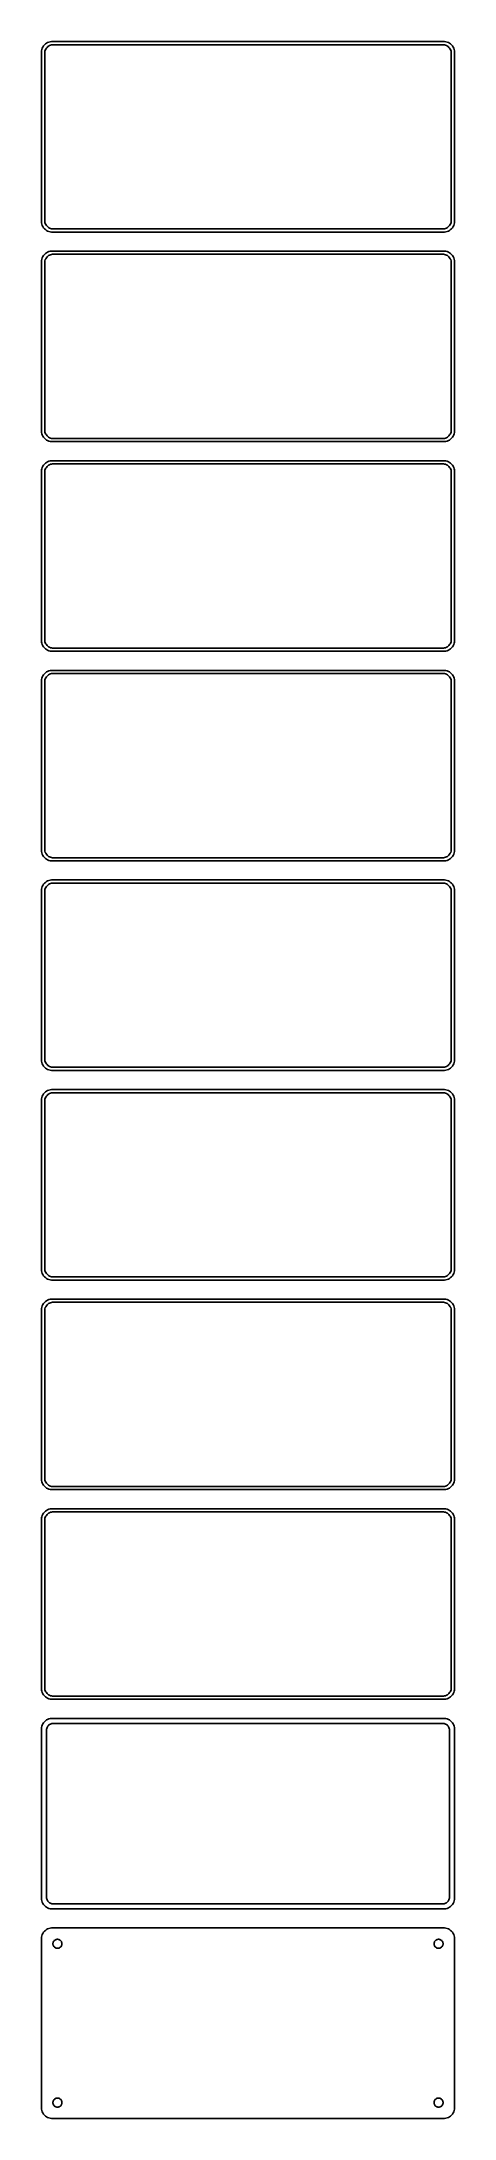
# Model space of a CAD drawing. Header units: metres. Extents: x -98 to 98, y 945 to 1926.
import ezdxf

# ---------------------------------------------------------------- set-up
doc = ezdxf.new("R2010")
doc.units = ezdxf.units.M

msp = doc.modelspace()

# ---------------------------------------------------------------- linework, layer by layer
for p, q in [((-97.1489, 1922.84), (-97.3429, 1922.24)), ((-96.8815, 1923.41), (-97.1489, 1922.84)), ((-96.5451, 1923.94), (-96.8815, 1923.41)), ((-96.1448, 1924.42), (-96.5451, 1923.94)), ((-95.6871, 1924.85), (-96.1448, 1924.42)), ((-95.1791, 1925.22), (-95.6871, 1924.85)), ((-95.5052, 1922.43), (-95.2361, 1922.85)), ((-95.2361, 1922.85), (-94.9159, 1923.24)), ((-94.6289, 1925.52), (-95.1791, 1925.22)), ((-94.9159, 1923.24), (-94.5497, 1923.58)), ((-94.0451, 1925.76), (-94.6289, 1925.52)), ((-94.5497, 1923.58), (-94.1433, 1923.88)), ((-94.1433, 1923.88), (-93.7031, 1924.12)), ((-93.4369, 1925.91), (-94.0451, 1925.76)), ((-93.7031, 1924.12), (-93.2361, 1924.3)), ((-92.8139, 1925.99), (-93.4369, 1925.91)), ((-93.2361, 1924.3), (-92.7495, 1924.43)), ((92.8139, 1925.99), (-92.8139, 1925.99)), ((-92.7495, 1924.43), (-92.2512, 1924.49)), ((-92.2512, 1924.49), (92.2512, 1924.49)), ((92.2512, 1924.49), (92.7495, 1924.43)), ((92.7495, 1924.43), (93.2361, 1924.3)), ((93.4369, 1925.91), (92.8139, 1925.99)), ((93.2361, 1924.3), (93.7031, 1924.12)), ((94.0451, 1925.76), (93.4369, 1925.91)), ((93.7031, 1924.12), (94.1433, 1923.88)), ((94.6289, 1925.52), (94.0451, 1925.76)), ((94.1433, 1923.88), (94.5497, 1923.58)), ((94.5497, 1923.58), (94.9159, 1923.24)), ((95.1791, 1925.22), (94.6289, 1925.52)), ((94.9159, 1923.24), (95.2361, 1922.85)), ((95.6871, 1924.85), (95.1791, 1925.22)), ((95.2361, 1922.85), (95.5052, 1922.43)), ((96.1448, 1924.42), (95.6871, 1924.85)), ((96.5451, 1923.94), (96.1448, 1924.42)), ((96.8815, 1923.41), (96.5451, 1923.94)), ((97.1489, 1922.84), (96.8815, 1923.41)), ((97.3429, 1922.24), (97.1489, 1922.84)), ((-97.4606, 1921.63), (-97.5, 1921)), ((-97.5, 1921), (-97.5, 1841)), ((-97.3429, 1922.24), (-97.4606, 1921.63)), ((-96, 1920.5), (-95.9685, 1921)), ((-96, 1841.5), (-96, 1920.5)), ((-95.9685, 1921), (-95.8743, 1921.49)), ((-95.8743, 1921.49), (-95.7191, 1921.97)), ((-95.7191, 1921.97), (-95.5052, 1922.43)), ((95.5052, 1922.43), (95.7191, 1921.97)), ((95.7191, 1921.97), (95.8743, 1921.49)), ((95.8743, 1921.49), (95.9685, 1921)), ((95.9685, 1921), (96, 1920.5)), ((96, 1920.5), (96, 1841.5)), ((97.4606, 1921.63), (97.3429, 1922.24)), ((97.5, 1921), (97.4606, 1921.63)), ((97.5, 1841), (97.5, 1921)), ((-97.5, 1841), (-97.4606, 1840.37)), ((-97.4606, 1840.37), (-97.3429, 1839.76)), ((-97.3429, 1839.76), (-97.1489, 1839.16)), ((-97.1489, 1839.16), (-96.8815, 1838.59)), ((-96.8815, 1838.59), (-96.5451, 1838.06)), ((-96.5451, 1838.06), (-96.1448, 1837.58)), ((-96.1448, 1837.58), (-95.6871, 1837.15)), ((-95.9685, 1841), (-96, 1841.5)), ((-95.8743, 1840.51), (-95.9685, 1841)), ((-95.7191, 1840.03), (-95.8743, 1840.51)), ((-95.5052, 1839.57), (-95.7191, 1840.03)), ((-95.6871, 1837.15), (-95.1791, 1836.78)), ((-95.2361, 1839.15), (-95.5052, 1839.57)), ((-94.9159, 1838.76), (-95.2361, 1839.15)), ((-95.1791, 1836.78), (-94.6289, 1836.48)), ((-94.5497, 1838.42), (-94.9159, 1838.76)), ((-94.6289, 1836.48), (-94.0451, 1836.24)), ((-94.1433, 1838.12), (-94.5497, 1838.42)), ((-93.7031, 1837.88), (-94.1433, 1838.12)), ((-94.0451, 1836.24), (-93.4369, 1836.09)), ((-93.2361, 1837.7), (-93.7031, 1837.88)), ((-93.4369, 1836.09), (-92.8139, 1836.01)), ((-92.7495, 1837.57), (-93.2361, 1837.7)), ((-92.8139, 1836.01), (92.8139, 1836.01)), ((-92.2512, 1837.51), (-92.7495, 1837.57)), ((92.2512, 1837.51), (-92.2512, 1837.51)), ((92.7495, 1837.57), (92.2512, 1837.51)), ((93.2361, 1837.7), (92.7495, 1837.57)), ((92.8139, 1836.01), (93.4369, 1836.09)), ((93.7031, 1837.88), (93.2361, 1837.7)), ((93.4369, 1836.09), (94.0451, 1836.24)), ((94.1433, 1838.12), (93.7031, 1837.88)), ((94.0451, 1836.24), (94.6289, 1836.48)), ((94.5497, 1838.42), (94.1433, 1838.12)), ((94.9159, 1838.76), (94.5497, 1838.42)), ((94.6289, 1836.48), (95.1791, 1836.78)), ((95.2361, 1839.15), (94.9159, 1838.76)), ((95.1791, 1836.78), (95.6871, 1837.15)), ((95.5052, 1839.57), (95.2361, 1839.15)), ((95.7191, 1840.03), (95.5052, 1839.57)), ((95.6871, 1837.15), (96.1448, 1837.58)), ((95.8743, 1840.51), (95.7191, 1840.03)), ((95.9685, 1841), (95.8743, 1840.51)), ((96, 1841.5), (95.9685, 1841)), ((96.1448, 1837.58), (96.5451, 1838.06)), ((96.5451, 1838.06), (96.8815, 1838.59)), ((96.8815, 1838.59), (97.1489, 1839.16)), ((97.1489, 1839.16), (97.3429, 1839.76)), ((97.3429, 1839.76), (97.4606, 1840.37)), ((97.4606, 1840.37), (97.5, 1841)), ((-96.5451, 1824.94), (-96.8815, 1824.41)), ((-96.1448, 1825.42), (-96.5451, 1824.94)), ((-95.6871, 1825.85), (-96.1448, 1825.42)), ((-95.1791, 1826.22), (-95.6871, 1825.85)), ((-94.6289, 1826.52), (-95.1791, 1826.22)), ((-94.0451, 1826.76), (-94.6289, 1826.52)), ((-94.5497, 1824.58), (-94.1433, 1824.88)), ((-94.1433, 1824.88), (-93.7031, 1825.12)), ((-93.4369, 1826.91), (-94.0451, 1826.76)), ((-93.7031, 1825.12), (-93.2361, 1825.3)), ((-92.8139, 1826.99), (-93.4369, 1826.91)), ((-93.2361, 1825.3), (-92.7495, 1825.43)), ((92.8139, 1826.99), (-92.8139, 1826.99)), ((-92.7495, 1825.43), (-92.2512, 1825.49)), ((-92.2512, 1825.49), (92.2512, 1825.49)), ((92.2512, 1825.49), (92.7495, 1825.43)), ((92.7495, 1825.43), (93.2361, 1825.3)), ((93.4369, 1826.91), (92.8139, 1826.99)), ((93.2361, 1825.3), (93.7031, 1825.12)), ((94.0451, 1826.76), (93.4369, 1826.91)), ((93.7031, 1825.12), (94.1433, 1824.88)), ((94.6289, 1826.52), (94.0451, 1826.76)), ((94.1433, 1824.88), (94.5497, 1824.58)), ((95.1791, 1826.22), (94.6289, 1826.52)), ((95.6871, 1825.85), (95.1791, 1826.22)), ((96.1448, 1825.42), (95.6871, 1825.85)), ((96.5451, 1824.94), (96.1448, 1825.42)), ((96.8815, 1824.41), (96.5451, 1824.94)), ((-97.4606, 1822.63), (-97.5, 1822)), ((-97.5, 1822), (-97.5, 1742)), ((-97.3429, 1823.24), (-97.4606, 1822.63)), ((-97.1489, 1823.84), (-97.3429, 1823.24)), ((-96.8815, 1824.41), (-97.1489, 1823.84)), ((-96, 1821.5), (-95.9685, 1822)), ((-96, 1742.5), (-96, 1821.5)), ((-95.9685, 1822), (-95.8743, 1822.49)), ((-95.8743, 1822.49), (-95.7191, 1822.97)), ((-95.7191, 1822.97), (-95.5052, 1823.43)), ((-95.5052, 1823.43), (-95.2361, 1823.85)), ((-95.2361, 1823.85), (-94.9159, 1824.24)), ((-94.9159, 1824.24), (-94.5497, 1824.58)), ((94.5497, 1824.58), (94.9159, 1824.24)), ((94.9159, 1824.24), (95.2361, 1823.85)), ((95.2361, 1823.85), (95.5052, 1823.43)), ((95.5052, 1823.43), (95.7191, 1822.97)), ((95.7191, 1822.97), (95.8743, 1822.49)), ((95.8743, 1822.49), (95.9685, 1822)), ((95.9685, 1822), (96, 1821.5)), ((96, 1821.5), (96, 1742.5)), ((97.1489, 1823.84), (96.8815, 1824.41)), ((97.3429, 1823.24), (97.1489, 1823.84)), ((97.4606, 1822.63), (97.3429, 1823.24)), ((97.5, 1822), (97.4606, 1822.63)), ((97.5, 1742), (97.5, 1822)), ((-97.5, 1742), (-97.4606, 1741.37)), ((-97.4606, 1741.37), (-97.3429, 1740.76)), ((-97.3429, 1740.76), (-97.1489, 1740.16)), ((-97.1489, 1740.16), (-96.8815, 1739.59)), ((-96.8815, 1739.59), (-96.5451, 1739.06)), ((-96.5451, 1739.06), (-96.1448, 1738.58)), ((-96.1448, 1738.58), (-95.6871, 1738.15)), ((-95.9685, 1742), (-96, 1742.5)), ((-95.8743, 1741.51), (-95.9685, 1742)), ((-95.7191, 1741.03), (-95.8743, 1741.51)), ((-95.5052, 1740.57), (-95.7191, 1741.03)), ((-95.6871, 1738.15), (-95.1791, 1737.78)), ((-95.2361, 1740.15), (-95.5052, 1740.57)), ((-94.9159, 1739.76), (-95.2361, 1740.15)), ((-95.1791, 1737.78), (-94.6289, 1737.48)), ((-94.5497, 1739.42), (-94.9159, 1739.76)), ((-94.6289, 1737.48), (-94.0451, 1737.24)), ((-94.1433, 1739.12), (-94.5497, 1739.42)), ((-93.7031, 1738.88), (-94.1433, 1739.12)), ((-94.0451, 1737.24), (-93.4369, 1737.09)), ((-93.2361, 1738.7), (-93.7031, 1738.88)), ((-93.4369, 1737.09), (-92.8139, 1737.01)), ((-92.7495, 1738.57), (-93.2361, 1738.7)), ((-92.8139, 1737.01), (92.8139, 1737.01)), ((-92.2512, 1738.51), (-92.7495, 1738.57)), ((92.2512, 1738.51), (-92.2512, 1738.51)), ((92.7495, 1738.57), (92.2512, 1738.51)), ((93.2361, 1738.7), (92.7495, 1738.57)), ((92.8139, 1737.01), (93.4369, 1737.09)), ((93.7031, 1738.88), (93.2361, 1738.7)), ((93.4369, 1737.09), (94.0451, 1737.24)), ((94.1433, 1739.12), (93.7031, 1738.88)), ((94.0451, 1737.24), (94.6289, 1737.48)), ((94.5497, 1739.42), (94.1433, 1739.12)), ((94.9159, 1739.76), (94.5497, 1739.42)), ((94.6289, 1737.48), (95.1791, 1737.78)), ((95.2361, 1740.15), (94.9159, 1739.76)), ((95.1791, 1737.78), (95.6871, 1738.15)), ((95.5052, 1740.57), (95.2361, 1740.15)), ((95.7191, 1741.03), (95.5052, 1740.57)), ((95.6871, 1738.15), (96.1448, 1738.58)), ((95.8743, 1741.51), (95.7191, 1741.03)), ((95.9685, 1742), (95.8743, 1741.51)), ((96, 1742.5), (95.9685, 1742)), ((96.1448, 1738.58), (96.5451, 1739.06)), ((96.5451, 1739.06), (96.8815, 1739.59)), ((96.8815, 1739.59), (97.1489, 1740.16)), ((97.1489, 1740.16), (97.3429, 1740.76)), ((97.3429, 1740.76), (97.4606, 1741.37)), ((97.4606, 1741.37), (97.5, 1742)), ((-95.6871, 1726.85), (-96.1448, 1726.42)), ((-95.1791, 1727.22), (-95.6871, 1726.85)), ((-94.6289, 1727.52), (-95.1791, 1727.22)), ((-94.0451, 1727.76), (-94.6289, 1727.52)), ((-93.4369, 1727.91), (-94.0451, 1727.76)), ((-92.8139, 1727.99), (-93.4369, 1727.91)), ((92.8139, 1727.99), (-92.8139, 1727.99)), ((93.4369, 1727.91), (92.8139, 1727.99)), ((94.0451, 1727.76), (93.4369, 1727.91)), ((94.6289, 1727.52), (94.0451, 1727.76)), ((95.1791, 1727.22), (94.6289, 1727.52)), ((95.6871, 1726.85), (95.1791, 1727.22)), ((96.1448, 1726.42), (95.6871, 1726.85)), ((-97.4606, 1723.63), (-97.5, 1723)), ((-97.5, 1723), (-97.5, 1643)), ((-97.3429, 1724.24), (-97.4606, 1723.63)), ((-97.1489, 1724.84), (-97.3429, 1724.24)), ((-96.8815, 1725.41), (-97.1489, 1724.84)), ((-96.5451, 1725.94), (-96.8815, 1725.41)), ((-96.1448, 1726.42), (-96.5451, 1725.94)), ((-96, 1722.5), (-95.9685, 1723)), ((-96, 1643.5), (-96, 1722.5)), ((-95.9685, 1723), (-95.8743, 1723.49)), ((-95.8743, 1723.49), (-95.7191, 1723.97)), ((-95.7191, 1723.97), (-95.5052, 1724.43)), ((-95.5052, 1724.43), (-95.2361, 1724.85)), ((-95.2361, 1724.85), (-94.9159, 1725.24)), ((-94.9159, 1725.24), (-94.5497, 1725.58)), ((-94.5497, 1725.58), (-94.1433, 1725.88)), ((-94.1433, 1725.88), (-93.7031, 1726.12)), ((-93.7031, 1726.12), (-93.2361, 1726.3)), ((-93.2361, 1726.3), (-92.7495, 1726.43)), ((-92.7495, 1726.43), (-92.2512, 1726.49)), ((-92.2512, 1726.49), (92.2512, 1726.49)), ((92.2512, 1726.49), (92.7495, 1726.43)), ((92.7495, 1726.43), (93.2361, 1726.3)), ((93.2361, 1726.3), (93.7031, 1726.12)), ((93.7031, 1726.12), (94.1433, 1725.88)), ((94.1433, 1725.88), (94.5497, 1725.58)), ((94.5497, 1725.58), (94.9159, 1725.24)), ((94.9159, 1725.24), (95.2361, 1724.85)), ((95.2361, 1724.85), (95.5052, 1724.43)), ((95.5052, 1724.43), (95.7191, 1723.97)), ((95.7191, 1723.97), (95.8743, 1723.49)), ((95.8743, 1723.49), (95.9685, 1723)), ((95.9685, 1723), (96, 1722.5)), ((96, 1722.5), (96, 1643.5)), ((96.5451, 1725.94), (96.1448, 1726.42)), ((96.8815, 1725.41), (96.5451, 1725.94)), ((97.1489, 1724.84), (96.8815, 1725.41)), ((97.3429, 1724.24), (97.1489, 1724.84)), ((97.4606, 1723.63), (97.3429, 1724.24)), ((97.5, 1723), (97.4606, 1723.63)), ((97.5, 1643), (97.5, 1723)), ((-97.5, 1643), (-97.4606, 1642.37)), ((-97.4606, 1642.37), (-97.3429, 1641.76)), ((-97.3429, 1641.76), (-97.1489, 1641.16)), ((-97.1489, 1641.16), (-96.8815, 1640.59)), ((-96.8815, 1640.59), (-96.5451, 1640.06)), ((-96.5451, 1640.06), (-96.1448, 1639.58)), ((-96.1448, 1639.58), (-95.6871, 1639.15)), ((-95.9685, 1643), (-96, 1643.5)), ((-95.8743, 1642.51), (-95.9685, 1643)), ((-95.7191, 1642.03), (-95.8743, 1642.51)), ((-95.5052, 1641.57), (-95.7191, 1642.03)), ((-95.6871, 1639.15), (-95.1791, 1638.78)), ((-95.2361, 1641.15), (-95.5052, 1641.57)), ((-94.9159, 1640.76), (-95.2361, 1641.15)), ((-95.1791, 1638.78), (-94.6289, 1638.48)), ((-94.5497, 1640.42), (-94.9159, 1640.76)), ((-94.6289, 1638.48), (-94.0451, 1638.24)), ((-94.1433, 1640.12), (-94.5497, 1640.42)), ((-93.7031, 1639.88), (-94.1433, 1640.12)), ((-94.0451, 1638.24), (-93.4369, 1638.09)), ((-93.2361, 1639.7), (-93.7031, 1639.88)), ((-92.7495, 1639.57), (-93.2361, 1639.7)), ((-92.2512, 1639.51), (-92.7495, 1639.57)), ((92.2512, 1639.51), (-92.2512, 1639.51)), ((92.7495, 1639.57), (92.2512, 1639.51)), ((93.2361, 1639.7), (92.7495, 1639.57)), ((93.7031, 1639.88), (93.2361, 1639.7)), ((93.4369, 1638.09), (94.0451, 1638.24)), ((94.1433, 1640.12), (93.7031, 1639.88)), ((94.0451, 1638.24), (94.6289, 1638.48)), ((94.5497, 1640.42), (94.1433, 1640.12)), ((94.9159, 1640.76), (94.5497, 1640.42)), ((94.6289, 1638.48), (95.1791, 1638.78)), ((95.2361, 1641.15), (94.9159, 1640.76)), ((95.1791, 1638.78), (95.6871, 1639.15)), ((95.5052, 1641.57), (95.2361, 1641.15)), ((95.7191, 1642.03), (95.5052, 1641.57)), ((95.6871, 1639.15), (96.1448, 1639.58)), ((95.8743, 1642.51), (95.7191, 1642.03)), ((95.9685, 1643), (95.8743, 1642.51)), ((96, 1643.5), (95.9685, 1643)), ((96.1448, 1639.58), (96.5451, 1640.06)), ((96.5451, 1640.06), (96.8815, 1640.59)), ((96.8815, 1640.59), (97.1489, 1641.16)), ((97.1489, 1641.16), (97.3429, 1641.76)), ((97.3429, 1641.76), (97.4606, 1642.37)), ((97.4606, 1642.37), (97.5, 1643)), ((-94.6289, 1628.52), (-95.1791, 1628.22)), ((-94.0451, 1628.76), (-94.6289, 1628.52)), ((-93.4369, 1628.91), (-94.0451, 1628.76)), ((-93.4369, 1638.09), (-92.8139, 1638.01)), ((-92.8139, 1628.99), (-93.4369, 1628.91)), ((-92.8139, 1638.01), (92.8139, 1638.01)), ((92.8139, 1628.99), (-92.8139, 1628.99)), ((92.8139, 1638.01), (93.4369, 1638.09)), ((93.4369, 1628.91), (92.8139, 1628.99)), ((94.0451, 1628.76), (93.4369, 1628.91)), ((94.6289, 1628.52), (94.0451, 1628.76)), ((95.1791, 1628.22), (94.6289, 1628.52)), ((-97.4606, 1624.63), (-97.5, 1624)), ((-97.5, 1624), (-97.5, 1544)), ((-97.3429, 1625.24), (-97.4606, 1624.63)), ((-97.1489, 1625.84), (-97.3429, 1625.24)), ((-96.8815, 1626.41), (-97.1489, 1625.84)), ((-96.5451, 1626.94), (-96.8815, 1626.41)), ((-96.1448, 1627.42), (-96.5451, 1626.94)), ((-95.6871, 1627.85), (-96.1448, 1627.42)), ((-96, 1623.5), (-95.9685, 1624)), ((-96, 1544.5), (-96, 1623.5)), ((-95.9685, 1624), (-95.8743, 1624.49)), ((-95.8743, 1624.49), (-95.7191, 1624.97)), ((-95.7191, 1624.97), (-95.5052, 1625.43)), ((-95.1791, 1628.22), (-95.6871, 1627.85)), ((-95.5052, 1625.43), (-95.2361, 1625.85)), ((-95.2361, 1625.85), (-94.9159, 1626.24)), ((-94.9159, 1626.24), (-94.5497, 1626.58)), ((-94.5497, 1626.58), (-94.1433, 1626.88)), ((-94.1433, 1626.88), (-93.7031, 1627.12)), ((-93.7031, 1627.12), (-93.2361, 1627.3)), ((-93.2361, 1627.3), (-92.7495, 1627.43)), ((-92.7495, 1627.43), (-92.2512, 1627.49)), ((-92.2512, 1627.49), (92.2512, 1627.49)), ((92.2512, 1627.49), (92.7495, 1627.43)), ((92.7495, 1627.43), (93.2361, 1627.3)), ((93.2361, 1627.3), (93.7031, 1627.12)), ((93.7031, 1627.12), (94.1433, 1626.88)), ((94.1433, 1626.88), (94.5497, 1626.58)), ((94.5497, 1626.58), (94.9159, 1626.24)), ((94.9159, 1626.24), (95.2361, 1625.85)), ((95.6871, 1627.85), (95.1791, 1628.22)), ((95.2361, 1625.85), (95.5052, 1625.43)), ((95.5052, 1625.43), (95.7191, 1624.97)), ((96.1448, 1627.42), (95.6871, 1627.85)), ((95.7191, 1624.97), (95.8743, 1624.49)), ((95.8743, 1624.49), (95.9685, 1624)), ((95.9685, 1624), (96, 1623.5)), ((96, 1623.5), (96, 1544.5)), ((96.5451, 1626.94), (96.1448, 1627.42)), ((96.8815, 1626.41), (96.5451, 1626.94)), ((97.1489, 1625.84), (96.8815, 1626.41)), ((97.3429, 1625.24), (97.1489, 1625.84)), ((97.4606, 1624.63), (97.3429, 1625.24)), ((97.5, 1624), (97.4606, 1624.63)), ((97.5, 1544), (97.5, 1624)), ((-97.5, 1544), (-97.4606, 1543.37)), ((-97.4606, 1543.37), (-97.3429, 1542.76)), ((-97.3429, 1542.76), (-97.1489, 1542.16)), ((-97.1489, 1542.16), (-96.8815, 1541.59)), ((-96.8815, 1541.59), (-96.5451, 1541.06)), ((-96.5451, 1541.06), (-96.1448, 1540.58)), ((-96.1448, 1540.58), (-95.6871, 1540.15)), ((-95.9685, 1544), (-96, 1544.5)), ((-95.8743, 1543.51), (-95.9685, 1544)), ((-95.7191, 1543.03), (-95.8743, 1543.51)), ((-95.5052, 1542.57), (-95.7191, 1543.03)), ((-95.6871, 1540.15), (-95.1791, 1539.78)), ((-95.2361, 1542.15), (-95.5052, 1542.57)), ((-94.9159, 1541.76), (-95.2361, 1542.15)), ((-94.5497, 1541.42), (-94.9159, 1541.76)), ((-94.1433, 1541.12), (-94.5497, 1541.42)), ((-93.7031, 1540.88), (-94.1433, 1541.12)), ((-93.2361, 1540.7), (-93.7031, 1540.88)), ((-92.7495, 1540.57), (-93.2361, 1540.7)), ((-92.2512, 1540.51), (-92.7495, 1540.57)), ((92.2512, 1540.51), (-92.2512, 1540.51)), ((92.7495, 1540.57), (92.2512, 1540.51)), ((93.2361, 1540.7), (92.7495, 1540.57)), ((93.7031, 1540.88), (93.2361, 1540.7)), ((94.1433, 1541.12), (93.7031, 1540.88)), ((94.5497, 1541.42), (94.1433, 1541.12)), ((94.9159, 1541.76), (94.5497, 1541.42)), ((95.2361, 1542.15), (94.9159, 1541.76)), ((95.1791, 1539.78), (95.6871, 1540.15)), ((95.5052, 1542.57), (95.2361, 1542.15)), ((95.7191, 1543.03), (95.5052, 1542.57)), ((95.6871, 1540.15), (96.1448, 1540.58)), ((95.8743, 1543.51), (95.7191, 1543.03)), ((95.9685, 1544), (95.8743, 1543.51)), ((96, 1544.5), (95.9685, 1544)), ((96.1448, 1540.58), (96.5451, 1541.06)), ((96.5451, 1541.06), (96.8815, 1541.59)), ((96.8815, 1541.59), (97.1489, 1542.16)), ((97.1489, 1542.16), (97.3429, 1542.76)), ((97.3429, 1542.76), (97.4606, 1543.37)), ((97.4606, 1543.37), (97.5, 1544)), ((-95.1791, 1539.78), (-94.6289, 1539.48)), ((-94.6289, 1539.48), (-94.0451, 1539.24)), ((-94.0451, 1539.24), (-93.4369, 1539.09)), ((-93.4369, 1539.09), (-92.8139, 1539.01)), ((-92.8139, 1539.01), (92.8139, 1539.01)), ((92.8139, 1539.01), (93.4369, 1539.09)), ((93.4369, 1539.09), (94.0451, 1539.24)), ((94.0451, 1539.24), (94.6289, 1539.48)), ((94.6289, 1539.48), (95.1791, 1539.78)), ((-97.4606, 1525.63), (-97.5, 1525)), ((-97.5, 1525), (-97.5, 1445)), ((-97.3429, 1526.24), (-97.4606, 1525.63)), ((-97.1489, 1526.84), (-97.3429, 1526.24)), ((-96.8815, 1527.41), (-97.1489, 1526.84)), ((-96.5451, 1527.94), (-96.8815, 1527.41)), ((-96.1448, 1528.42), (-96.5451, 1527.94)), ((-95.6871, 1528.85), (-96.1448, 1528.42)), ((-96, 1524.5), (-95.9685, 1525)), ((-96, 1445.5), (-96, 1524.5)), ((-95.9685, 1525), (-95.8743, 1525.49)), ((-95.8743, 1525.49), (-95.7191, 1525.97)), ((-95.7191, 1525.97), (-95.5052, 1526.43)), ((-95.1791, 1529.22), (-95.6871, 1528.85)), ((-95.5052, 1526.43), (-95.2361, 1526.85)), ((-95.2361, 1526.85), (-94.9159, 1527.24)), ((-94.6289, 1529.52), (-95.1791, 1529.22)), ((-94.9159, 1527.24), (-94.5497, 1527.58)), ((-94.0451, 1529.76), (-94.6289, 1529.52)), ((-94.5497, 1527.58), (-94.1433, 1527.88)), ((-94.1433, 1527.88), (-93.7031, 1528.12)), ((-93.4369, 1529.91), (-94.0451, 1529.76)), ((-93.7031, 1528.12), (-93.2361, 1528.3)), ((-92.8139, 1529.99), (-93.4369, 1529.91)), ((-93.2361, 1528.3), (-92.7495, 1528.43)), ((92.8139, 1529.99), (-92.8139, 1529.99)), ((-92.7495, 1528.43), (-92.2512, 1528.49)), ((-92.2512, 1528.49), (92.2512, 1528.49)), ((92.2512, 1528.49), (92.7495, 1528.43)), ((92.7495, 1528.43), (93.2361, 1528.3)), ((93.4369, 1529.91), (92.8139, 1529.99)), ((93.2361, 1528.3), (93.7031, 1528.12)), ((94.0451, 1529.76), (93.4369, 1529.91)), ((93.7031, 1528.12), (94.1433, 1527.88)), ((94.6289, 1529.52), (94.0451, 1529.76)), ((94.1433, 1527.88), (94.5497, 1527.58)), ((94.5497, 1527.58), (94.9159, 1527.24)), ((95.1791, 1529.22), (94.6289, 1529.52)), ((94.9159, 1527.24), (95.2361, 1526.85)), ((95.6871, 1528.85), (95.1791, 1529.22)), ((95.2361, 1526.85), (95.5052, 1526.43)), ((95.5052, 1526.43), (95.7191, 1525.97)), ((96.1448, 1528.42), (95.6871, 1528.85)), ((95.7191, 1525.97), (95.8743, 1525.49)), ((95.8743, 1525.49), (95.9685, 1525)), ((95.9685, 1525), (96, 1524.5)), ((96, 1524.5), (96, 1445.5)), ((96.5451, 1527.94), (96.1448, 1528.42)), ((96.8815, 1527.41), (96.5451, 1527.94)), ((97.1489, 1526.84), (96.8815, 1527.41)), ((97.3429, 1526.24), (97.1489, 1526.84)), ((97.4606, 1525.63), (97.3429, 1526.24)), ((97.5, 1525), (97.4606, 1525.63)), ((97.5, 1445), (97.5, 1525)), ((-97.5, 1445), (-97.4606, 1444.37)), ((-97.4606, 1444.37), (-97.3429, 1443.76)), ((-97.3429, 1443.76), (-97.1489, 1443.16)), ((-97.1489, 1443.16), (-96.8815, 1442.59)), ((-96.8815, 1442.59), (-96.5451, 1442.06)), ((-96.5451, 1442.06), (-96.1448, 1441.58)), ((-95.9685, 1445), (-96, 1445.5)), ((-95.8743, 1444.51), (-95.9685, 1445)), ((-95.7191, 1444.03), (-95.8743, 1444.51)), ((-95.5052, 1443.57), (-95.7191, 1444.03)), ((-95.2361, 1443.15), (-95.5052, 1443.57)), ((-94.9159, 1442.76), (-95.2361, 1443.15)), ((-94.5497, 1442.42), (-94.9159, 1442.76)), ((-94.1433, 1442.12), (-94.5497, 1442.42)), ((-93.7031, 1441.88), (-94.1433, 1442.12)), ((94.1433, 1442.12), (93.7031, 1441.88)), ((94.5497, 1442.42), (94.1433, 1442.12)), ((94.9159, 1442.76), (94.5497, 1442.42)), ((95.2361, 1443.15), (94.9159, 1442.76)), ((95.5052, 1443.57), (95.2361, 1443.15)), ((95.7191, 1444.03), (95.5052, 1443.57)), ((95.8743, 1444.51), (95.7191, 1444.03)), ((95.9685, 1445), (95.8743, 1444.51)), ((96, 1445.5), (95.9685, 1445)), ((96.1448, 1441.58), (96.5451, 1442.06)), ((96.5451, 1442.06), (96.8815, 1442.59)), ((96.8815, 1442.59), (97.1489, 1443.16)), ((97.1489, 1443.16), (97.3429, 1443.76)), ((97.3429, 1443.76), (97.4606, 1444.37)), ((97.4606, 1444.37), (97.5, 1445)), ((-96.1448, 1441.58), (-95.6871, 1441.15)), ((-95.6871, 1441.15), (-95.1791, 1440.78)), ((-95.1791, 1440.78), (-94.6289, 1440.48)), ((-94.6289, 1440.48), (-94.0451, 1440.24)), ((-94.0451, 1440.24), (-93.4369, 1440.09)), ((-93.2361, 1441.7), (-93.7031, 1441.88)), ((-93.4369, 1440.09), (-92.8139, 1440.01)), ((-92.7495, 1441.57), (-93.2361, 1441.7)), ((-92.8139, 1440.01), (92.8139, 1440.01)), ((-92.2512, 1441.51), (-92.7495, 1441.57)), ((92.2512, 1441.51), (-92.2512, 1441.51)), ((92.7495, 1441.57), (92.2512, 1441.51)), ((93.2361, 1441.7), (92.7495, 1441.57)), ((92.8139, 1440.01), (93.4369, 1440.09)), ((93.7031, 1441.88), (93.2361, 1441.7)), ((93.4369, 1440.09), (94.0451, 1440.24)), ((94.0451, 1440.24), (94.6289, 1440.48)), ((94.6289, 1440.48), (95.1791, 1440.78)), ((95.1791, 1440.78), (95.6871, 1441.15)), ((95.6871, 1441.15), (96.1448, 1441.58)), ((-97.4606, 1426.63), (-97.5, 1426)), ((-97.5, 1426), (-97.5, 1346)), ((-97.3429, 1427.24), (-97.4606, 1426.63)), ((-97.1489, 1427.84), (-97.3429, 1427.24)), ((-96.8815, 1428.41), (-97.1489, 1427.84)), ((-96.5451, 1428.94), (-96.8815, 1428.41)), ((-96.1448, 1429.42), (-96.5451, 1428.94)), ((-95.6871, 1429.85), (-96.1448, 1429.42)), ((-96, 1425.5), (-95.9685, 1426)), ((-96, 1346.5), (-96, 1425.5)), ((-95.9685, 1426), (-95.8743, 1426.49)), ((-95.8743, 1426.49), (-95.7191, 1426.97)), ((-95.7191, 1426.97), (-95.5052, 1427.43)), ((-95.1791, 1430.22), (-95.6871, 1429.85)), ((-95.5052, 1427.43), (-95.2361, 1427.85)), ((-95.2361, 1427.85), (-94.9159, 1428.24)), ((-94.6289, 1430.52), (-95.1791, 1430.22)), ((-94.9159, 1428.24), (-94.5497, 1428.58)), ((-94.0451, 1430.76), (-94.6289, 1430.52)), ((-94.5497, 1428.58), (-94.1433, 1428.88)), ((-94.1433, 1428.88), (-93.7031, 1429.12)), ((-93.4369, 1430.91), (-94.0451, 1430.76)), ((-93.7031, 1429.12), (-93.2361, 1429.3)), ((-92.8139, 1430.99), (-93.4369, 1430.91)), ((-93.2361, 1429.3), (-92.7495, 1429.43)), ((92.8139, 1430.99), (-92.8139, 1430.99)), ((-92.7495, 1429.43), (-92.2512, 1429.49)), ((-92.2512, 1429.49), (92.2512, 1429.49)), ((92.2512, 1429.49), (92.7495, 1429.43)), ((92.7495, 1429.43), (93.2361, 1429.3)), ((93.4369, 1430.91), (92.8139, 1430.99)), ((93.2361, 1429.3), (93.7031, 1429.12)), ((94.0451, 1430.76), (93.4369, 1430.91)), ((93.7031, 1429.12), (94.1433, 1428.88)), ((94.6289, 1430.52), (94.0451, 1430.76)), ((94.1433, 1428.88), (94.5497, 1428.58)), ((94.5497, 1428.58), (94.9159, 1428.24)), ((95.1791, 1430.22), (94.6289, 1430.52)), ((94.9159, 1428.24), (95.2361, 1427.85)), ((95.6871, 1429.85), (95.1791, 1430.22)), ((95.2361, 1427.85), (95.5052, 1427.43)), ((95.5052, 1427.43), (95.7191, 1426.97)), ((96.1448, 1429.42), (95.6871, 1429.85)), ((95.7191, 1426.97), (95.8743, 1426.49)), ((95.8743, 1426.49), (95.9685, 1426)), ((95.9685, 1426), (96, 1425.5)), ((96, 1425.5), (96, 1346.5)), ((96.5451, 1428.94), (96.1448, 1429.42)), ((96.8815, 1428.41), (96.5451, 1428.94)), ((97.1489, 1427.84), (96.8815, 1428.41)), ((97.3429, 1427.24), (97.1489, 1427.84)), ((97.4606, 1426.63), (97.3429, 1427.24)), ((97.5, 1426), (97.4606, 1426.63)), ((97.5, 1346), (97.5, 1426)), ((-97.5, 1346), (-97.4606, 1345.37)), ((-97.4606, 1345.37), (-97.3429, 1344.76)), ((-97.3429, 1344.76), (-97.1489, 1344.16)), ((-97.1489, 1344.16), (-96.8815, 1343.59)), ((-95.9685, 1346), (-96, 1346.5)), ((-95.8743, 1345.51), (-95.9685, 1346)), ((-95.7191, 1345.03), (-95.8743, 1345.51)), ((-95.5052, 1344.57), (-95.7191, 1345.03)), ((-95.2361, 1344.15), (-95.5052, 1344.57)), ((-94.9159, 1343.76), (-95.2361, 1344.15)), ((95.2361, 1344.15), (94.9159, 1343.76)), ((95.5052, 1344.57), (95.2361, 1344.15)), ((95.7191, 1345.03), (95.5052, 1344.57)), ((95.8743, 1345.51), (95.7191, 1345.03)), ((95.9685, 1346), (95.8743, 1345.51)), ((96, 1346.5), (95.9685, 1346)), ((96.8815, 1343.59), (97.1489, 1344.16)), ((97.1489, 1344.16), (97.3429, 1344.76)), ((97.3429, 1344.76), (97.4606, 1345.37)), ((97.4606, 1345.37), (97.5, 1346)), ((-96.8815, 1343.59), (-96.5451, 1343.06)), ((-96.5451, 1343.06), (-96.1448, 1342.58)), ((-96.1448, 1342.58), (-95.6871, 1342.15)), ((-95.6871, 1342.15), (-95.1791, 1341.78)), ((-95.1791, 1341.78), (-94.6289, 1341.48)), ((-94.5497, 1343.42), (-94.9159, 1343.76)), ((-94.6289, 1341.48), (-94.0451, 1341.24)), ((-94.1433, 1343.12), (-94.5497, 1343.42)), ((-93.7031, 1342.88), (-94.1433, 1343.12)), ((-94.0451, 1341.24), (-93.4369, 1341.09)), ((-93.2361, 1342.7), (-93.7031, 1342.88)), ((-93.4369, 1341.09), (-92.8139, 1341.01)), ((-92.7495, 1342.57), (-93.2361, 1342.7)), ((-92.8139, 1341.01), (92.8139, 1341.01)), ((-92.2512, 1342.51), (-92.7495, 1342.57)), ((92.2512, 1342.51), (-92.2512, 1342.51)), ((92.7495, 1342.57), (92.2512, 1342.51)), ((93.2361, 1342.7), (92.7495, 1342.57)), ((92.8139, 1341.01), (93.4369, 1341.09)), ((93.7031, 1342.88), (93.2361, 1342.7)), ((93.4369, 1341.09), (94.0451, 1341.24)), ((94.1433, 1343.12), (93.7031, 1342.88)), ((94.0451, 1341.24), (94.6289, 1341.48)), ((94.5497, 1343.42), (94.1433, 1343.12)), ((94.9159, 1343.76), (94.5497, 1343.42)), ((94.6289, 1341.48), (95.1791, 1341.78)), ((95.1791, 1341.78), (95.6871, 1342.15)), ((95.6871, 1342.15), (96.1448, 1342.58)), ((96.1448, 1342.58), (96.5451, 1343.06)), ((96.5451, 1343.06), (96.8815, 1343.59)), ((-97.4606, 1327.63), (-97.5, 1327)), ((-97.5, 1327), (-97.5, 1247)), ((-97.3429, 1328.24), (-97.4606, 1327.63)), ((-97.1489, 1328.84), (-97.3429, 1328.24)), ((-96.8815, 1329.41), (-97.1489, 1328.84)), ((-96.5451, 1329.94), (-96.8815, 1329.41)), ((-96.1448, 1330.42), (-96.5451, 1329.94)), ((-95.6871, 1330.85), (-96.1448, 1330.42)), ((-96, 1326.5), (-95.9685, 1327)), ((-96, 1247.5), (-96, 1326.5)), ((-95.9685, 1327), (-95.8743, 1327.49)), ((-95.8743, 1327.49), (-95.7191, 1327.97)), ((-95.7191, 1327.97), (-95.5052, 1328.43)), ((-95.1791, 1331.22), (-95.6871, 1330.85)), ((-95.5052, 1328.43), (-95.2361, 1328.85)), ((-95.2361, 1328.85), (-94.9159, 1329.24)), ((-94.6289, 1331.52), (-95.1791, 1331.22)), ((-94.9159, 1329.24), (-94.5497, 1329.58)), ((-94.0451, 1331.76), (-94.6289, 1331.52)), ((-94.5497, 1329.58), (-94.1433, 1329.88)), ((-94.1433, 1329.88), (-93.7031, 1330.12)), ((-93.4369, 1331.91), (-94.0451, 1331.76)), ((-93.7031, 1330.12), (-93.2361, 1330.3)), ((-92.8139, 1331.99), (-93.4369, 1331.91)), ((-93.2361, 1330.3), (-92.7495, 1330.43)), ((92.8139, 1331.99), (-92.8139, 1331.99)), ((-92.7495, 1330.43), (-92.2512, 1330.49)), ((-92.2512, 1330.49), (92.2512, 1330.49)), ((92.2512, 1330.49), (92.7495, 1330.43)), ((92.7495, 1330.43), (93.2361, 1330.3)), ((93.4369, 1331.91), (92.8139, 1331.99)), ((93.2361, 1330.3), (93.7031, 1330.12)), ((94.0451, 1331.76), (93.4369, 1331.91)), ((93.7031, 1330.12), (94.1433, 1329.88)), ((94.6289, 1331.52), (94.0451, 1331.76)), ((94.1433, 1329.88), (94.5497, 1329.58)), ((94.5497, 1329.58), (94.9159, 1329.24)), ((95.1791, 1331.22), (94.6289, 1331.52)), ((94.9159, 1329.24), (95.2361, 1328.85)), ((95.6871, 1330.85), (95.1791, 1331.22)), ((95.2361, 1328.85), (95.5052, 1328.43)), ((95.5052, 1328.43), (95.7191, 1327.97)), ((96.1448, 1330.42), (95.6871, 1330.85)), ((95.7191, 1327.97), (95.8743, 1327.49)), ((95.8743, 1327.49), (95.9685, 1327)), ((95.9685, 1327), (96, 1326.5)), ((96, 1326.5), (96, 1247.5)), ((96.5451, 1329.94), (96.1448, 1330.42)), ((96.8815, 1329.41), (96.5451, 1329.94)), ((97.1489, 1328.84), (96.8815, 1329.41)), ((97.3429, 1328.24), (97.1489, 1328.84)), ((97.4606, 1327.63), (97.3429, 1328.24)), ((97.5, 1327), (97.4606, 1327.63)), ((97.5, 1247), (97.5, 1327)), ((-97.5, 1247), (-97.4606, 1246.37)), ((-97.4606, 1246.37), (-97.3429, 1245.76)), ((-95.9685, 1247), (-96, 1247.5)), ((-95.8743, 1246.51), (-95.9685, 1247)), ((-95.7191, 1246.03), (-95.8743, 1246.51)), ((-95.5052, 1245.57), (-95.7191, 1246.03)), ((95.7191, 1246.03), (95.5052, 1245.57)), ((95.8743, 1246.51), (95.7191, 1246.03)), ((95.9685, 1247), (95.8743, 1246.51)), ((96, 1247.5), (95.9685, 1247)), ((97.3429, 1245.76), (97.4606, 1246.37)), ((97.4606, 1246.37), (97.5, 1247)), ((-97.3429, 1245.76), (-97.1489, 1245.16)), ((-97.1489, 1245.16), (-96.8815, 1244.59)), ((-96.8815, 1244.59), (-96.5451, 1244.06)), ((-96.5451, 1244.06), (-96.1448, 1243.58)), ((-96.1448, 1243.58), (-95.6871, 1243.15)), ((-95.6871, 1243.15), (-95.1791, 1242.78)), ((-95.2361, 1245.15), (-95.5052, 1245.57)), ((-94.9159, 1244.76), (-95.2361, 1245.15)), ((-95.1791, 1242.78), (-94.6289, 1242.48)), ((-94.5497, 1244.42), (-94.9159, 1244.76)), ((-94.6289, 1242.48), (-94.0451, 1242.24)), ((-94.1433, 1244.12), (-94.5497, 1244.42)), ((-93.7031, 1243.88), (-94.1433, 1244.12)), ((-94.0451, 1242.24), (-93.4369, 1242.09)), ((-93.2361, 1243.7), (-93.7031, 1243.88)), ((-93.4369, 1242.09), (-92.8139, 1242.01)), ((-92.7495, 1243.57), (-93.2361, 1243.7)), ((-92.8139, 1242.01), (92.8139, 1242.01)), ((-92.2512, 1243.51), (-92.7495, 1243.57)), ((92.2512, 1243.51), (-92.2512, 1243.51)), ((92.7495, 1243.57), (92.2512, 1243.51)), ((93.2361, 1243.7), (92.7495, 1243.57)), ((92.8139, 1242.01), (93.4369, 1242.09)), ((93.7031, 1243.88), (93.2361, 1243.7)), ((93.4369, 1242.09), (94.0451, 1242.24)), ((94.1433, 1244.12), (93.7031, 1243.88)), ((94.0451, 1242.24), (94.6289, 1242.48)), ((94.5497, 1244.42), (94.1433, 1244.12)), ((94.9159, 1244.76), (94.5497, 1244.42)), ((94.6289, 1242.48), (95.1791, 1242.78)), ((95.2361, 1245.15), (94.9159, 1244.76)), ((95.1791, 1242.78), (95.6871, 1243.15)), ((95.5052, 1245.57), (95.2361, 1245.15)), ((95.6871, 1243.15), (96.1448, 1243.58)), ((96.1448, 1243.58), (96.5451, 1244.06)), ((96.5451, 1244.06), (96.8815, 1244.59)), ((96.8815, 1244.59), (97.1489, 1245.16)), ((97.1489, 1245.16), (97.3429, 1245.76)), ((-97.4606, 1228.63), (-97.5, 1228)), ((-97.5, 1228), (-97.5, 1148)), ((-97.3429, 1229.24), (-97.4606, 1228.63)), ((-97.1489, 1229.84), (-97.3429, 1229.24)), ((-96.8815, 1230.41), (-97.1489, 1229.84)), ((-96.5451, 1230.94), (-96.8815, 1230.41)), ((-96.1448, 1231.42), (-96.5451, 1230.94)), ((-95.6871, 1231.85), (-96.1448, 1231.42)), ((-96, 1227.5), (-95.9685, 1228)), ((-96, 1148.5), (-96, 1227.5)), ((-95.9685, 1228), (-95.8743, 1228.49)), ((-95.8743, 1228.49), (-95.7191, 1228.97)), ((-95.7191, 1228.97), (-95.5052, 1229.43)), ((-95.1791, 1232.22), (-95.6871, 1231.85)), ((-95.5052, 1229.43), (-95.2361, 1229.85)), ((-95.2361, 1229.85), (-94.9159, 1230.24)), ((-94.6289, 1232.52), (-95.1791, 1232.22)), ((-94.9159, 1230.24), (-94.5497, 1230.58)), ((-94.0451, 1232.76), (-94.6289, 1232.52)), ((-94.5497, 1230.58), (-94.1433, 1230.88)), ((-94.1433, 1230.88), (-93.7031, 1231.12)), ((-93.4369, 1232.91), (-94.0451, 1232.76)), ((-93.7031, 1231.12), (-93.2361, 1231.3)), ((-92.8139, 1232.99), (-93.4369, 1232.91)), ((-93.2361, 1231.3), (-92.7495, 1231.43)), ((92.8139, 1232.99), (-92.8139, 1232.99)), ((-92.7495, 1231.43), (-92.2512, 1231.49)), ((-92.2512, 1231.49), (92.2512, 1231.49)), ((92.2512, 1231.49), (92.7495, 1231.43)), ((92.7495, 1231.43), (93.2361, 1231.3)), ((93.4369, 1232.91), (92.8139, 1232.99)), ((93.2361, 1231.3), (93.7031, 1231.12)), ((94.0451, 1232.76), (93.4369, 1232.91)), ((93.7031, 1231.12), (94.1433, 1230.88)), ((94.6289, 1232.52), (94.0451, 1232.76)), ((94.1433, 1230.88), (94.5497, 1230.58)), ((94.5497, 1230.58), (94.9159, 1230.24)), ((95.1791, 1232.22), (94.6289, 1232.52)), ((94.9159, 1230.24), (95.2361, 1229.85)), ((95.6871, 1231.85), (95.1791, 1232.22)), ((95.2361, 1229.85), (95.5052, 1229.43)), ((95.5052, 1229.43), (95.7191, 1228.97)), ((96.1448, 1231.42), (95.6871, 1231.85)), ((95.7191, 1228.97), (95.8743, 1228.49)), ((95.8743, 1228.49), (95.9685, 1228)), ((95.9685, 1228), (96, 1227.5)), ((96, 1227.5), (96, 1148.5)), ((96.5451, 1230.94), (96.1448, 1231.42)), ((96.8815, 1230.41), (96.5451, 1230.94)), ((97.1489, 1229.84), (96.8815, 1230.41)), ((97.3429, 1229.24), (97.1489, 1229.84)), ((97.4606, 1228.63), (97.3429, 1229.24)), ((97.5, 1228), (97.4606, 1228.63)), ((97.5, 1148), (97.5, 1228)), ((-97.5, 1148), (-97.4606, 1147.37)), ((-95.9685, 1148), (-96, 1148.5)), ((-95.8743, 1147.51), (-95.9685, 1148)), ((95.9685, 1148), (95.8743, 1147.51)), ((96, 1148.5), (95.9685, 1148)), ((97.4606, 1147.37), (97.5, 1148)), ((-97.4606, 1147.37), (-97.3429, 1146.76)), ((-97.3429, 1146.76), (-97.1489, 1146.16)), ((-97.1489, 1146.16), (-96.8815, 1145.59)), ((-96.8815, 1145.59), (-96.5451, 1145.06)), ((-96.5451, 1145.06), (-96.1448, 1144.58)), ((-96.1448, 1144.58), (-95.6871, 1144.15)), ((-95.7191, 1147.03), (-95.8743, 1147.51)), ((-95.5052, 1146.57), (-95.7191, 1147.03)), ((-95.6871, 1144.15), (-95.1791, 1143.78)), ((-95.2361, 1146.15), (-95.5052, 1146.57)), ((-94.9159, 1145.76), (-95.2361, 1146.15)), ((-95.1791, 1143.78), (-94.6289, 1143.48)), ((-94.5497, 1145.42), (-94.9159, 1145.76)), ((-94.6289, 1143.48), (-94.0451, 1143.24)), ((-94.1433, 1145.12), (-94.5497, 1145.42)), ((-93.7031, 1144.88), (-94.1433, 1145.12)), ((-94.0451, 1143.24), (-93.4369, 1143.09)), ((-93.2361, 1144.7), (-93.7031, 1144.88)), ((-93.4369, 1143.09), (-92.8139, 1143.01)), ((-92.7495, 1144.57), (-93.2361, 1144.7)), ((-92.8139, 1143.01), (92.8139, 1143.01)), ((-92.2512, 1144.51), (-92.7495, 1144.57)), ((92.2512, 1144.51), (-92.2512, 1144.51)), ((92.7495, 1144.57), (92.2512, 1144.51)), ((93.2361, 1144.7), (92.7495, 1144.57)), ((92.8139, 1143.01), (93.4369, 1143.09)), ((93.7031, 1144.88), (93.2361, 1144.7)), ((93.4369, 1143.09), (94.0451, 1143.24)), ((94.1433, 1145.12), (93.7031, 1144.88)), ((94.0451, 1143.24), (94.6289, 1143.48)), ((94.5497, 1145.42), (94.1433, 1145.12)), ((94.9159, 1145.76), (94.5497, 1145.42)), ((94.6289, 1143.48), (95.1791, 1143.78)), ((95.2361, 1146.15), (94.9159, 1145.76)), ((95.1791, 1143.78), (95.6871, 1144.15)), ((95.5052, 1146.57), (95.2361, 1146.15)), ((95.7191, 1147.03), (95.5052, 1146.57)), ((95.6871, 1144.15), (96.1448, 1144.58)), ((95.8743, 1147.51), (95.7191, 1147.03)), ((96.1448, 1144.58), (96.5451, 1145.06)), ((96.5451, 1145.06), (96.8815, 1145.59)), ((96.8815, 1145.59), (97.1489, 1146.16)), ((97.1489, 1146.16), (97.3429, 1146.76)), ((97.3429, 1146.76), (97.4606, 1147.37)), ((-97.4606, 1129.63), (-97.5, 1129)), ((-97.5, 1129), (-97.5, 1049)), ((-97.3429, 1130.24), (-97.4606, 1129.63)), ((-97.1489, 1130.84), (-97.3429, 1130.24)), ((-96.8815, 1131.41), (-97.1489, 1130.84)), ((-96.5451, 1131.94), (-96.8815, 1131.41)), ((-96.1448, 1132.42), (-96.5451, 1131.94)), ((-95.6871, 1132.85), (-96.1448, 1132.42)), ((-95.1791, 1133.22), (-95.6871, 1132.85)), ((-94.6289, 1133.52), (-95.1791, 1133.22)), ((-95.1129, 1128.5), (-95.0884, 1128.89)), ((-95.1129, 1049.5), (-95.1129, 1128.5)), ((-95.0884, 1128.89), (-95.0151, 1129.27)), ((-95.0151, 1129.27), (-94.8943, 1129.65)), ((-94.8943, 1129.65), (-94.7279, 1130)), ((-94.7279, 1130), (-94.5184, 1130.33)), ((-94.0451, 1133.76), (-94.6289, 1133.52)), ((-94.5184, 1130.33), (-94.2692, 1130.63)), ((-94.2692, 1130.63), (-93.9843, 1130.9)), ((-93.4369, 1133.91), (-94.0451, 1133.76)), ((-93.9843, 1130.9), (-93.668, 1131.13)), ((-93.668, 1131.13), (-93.3254, 1131.32)), ((-92.8139, 1133.99), (-93.4369, 1133.91)), ((-93.3254, 1131.32), (-92.9619, 1131.46)), ((-92.9619, 1131.46), (-92.5833, 1131.56)), ((92.8139, 1133.99), (-92.8139, 1133.99)), ((-92.5833, 1131.56), (-92.1955, 1131.61)), ((-92.1955, 1131.61), (92.1955, 1131.61)), ((92.1955, 1131.61), (92.5833, 1131.56)), ((92.5833, 1131.56), (92.9619, 1131.46)), ((93.4369, 1133.91), (92.8139, 1133.99)), ((92.9619, 1131.46), (93.3254, 1131.32)), ((93.3254, 1131.32), (93.668, 1131.13)), ((94.0451, 1133.76), (93.4369, 1133.91)), ((93.668, 1131.13), (93.9843, 1130.9)), ((93.9843, 1130.9), (94.2692, 1130.63)), ((94.6289, 1133.52), (94.0451, 1133.76)), ((94.2692, 1130.63), (94.5184, 1130.33)), ((94.5184, 1130.33), (94.7279, 1130)), ((95.1791, 1133.22), (94.6289, 1133.52)), ((94.7279, 1130), (94.8943, 1129.65)), ((94.8943, 1129.65), (95.0151, 1129.27)), ((95.0151, 1129.27), (95.0884, 1128.89)), ((95.0884, 1128.89), (95.1129, 1128.5)), ((95.1129, 1128.5), (95.1129, 1049.5)), ((95.6871, 1132.85), (95.1791, 1133.22)), ((96.1448, 1132.42), (95.6871, 1132.85)), ((96.5451, 1131.94), (96.1448, 1132.42)), ((96.8815, 1131.41), (96.5451, 1131.94)), ((97.1489, 1130.84), (96.8815, 1131.41)), ((97.3429, 1130.24), (97.1489, 1130.84)), ((97.4606, 1129.63), (97.3429, 1130.24)), ((97.5, 1129), (97.4606, 1129.63)), ((97.5, 1049), (97.5, 1129)), ((-97.5, 1049), (-97.4606, 1048.37)), ((-97.4606, 1048.37), (-97.3429, 1047.76)), ((-97.3429, 1047.76), (-97.1489, 1047.16)), ((-97.1489, 1047.16), (-96.8815, 1046.59)), ((-96.8815, 1046.59), (-96.5451, 1046.06)), ((-96.5451, 1046.06), (-96.1448, 1045.58)), ((-96.1448, 1045.58), (-95.6871, 1045.15)), ((-95.6871, 1045.15), (-95.1791, 1044.78)), ((-95.1791, 1044.78), (-94.6289, 1044.48)), ((-95.0884, 1049.11), (-95.1129, 1049.5)), ((-95.0151, 1048.73), (-95.0884, 1049.11)), ((-94.8943, 1048.35), (-95.0151, 1048.73)), ((-94.7279, 1048), (-94.8943, 1048.35)), ((-94.5184, 1047.67), (-94.7279, 1048)), ((-94.6289, 1044.48), (-94.0451, 1044.24)), ((-94.2692, 1047.37), (-94.5184, 1047.67)), ((-93.9843, 1047.1), (-94.2692, 1047.37)), ((-94.0451, 1044.24), (-93.4369, 1044.09)), ((-93.668, 1046.87), (-93.9843, 1047.1)), ((-93.3254, 1046.68), (-93.668, 1046.87)), ((-93.4369, 1044.09), (-92.8139, 1044.01)), ((-92.9619, 1046.54), (-93.3254, 1046.68)), ((-92.5833, 1046.44), (-92.9619, 1046.54)), ((-92.8139, 1044.01), (92.8139, 1044.01)), ((-92.1955, 1046.39), (-92.5833, 1046.44)), ((92.1955, 1046.39), (-92.1955, 1046.39)), ((92.5833, 1046.44), (92.1955, 1046.39)), ((92.9619, 1046.54), (92.5833, 1046.44)), ((92.8139, 1044.01), (93.4369, 1044.09)), ((93.3254, 1046.68), (92.9619, 1046.54)), ((93.668, 1046.87), (93.3254, 1046.68)), ((93.4369, 1044.09), (94.0451, 1044.24)), ((93.9843, 1047.1), (93.668, 1046.87)), ((94.2692, 1047.37), (93.9843, 1047.1)), ((94.0451, 1044.24), (94.6289, 1044.48)), ((94.5184, 1047.67), (94.2692, 1047.37)), ((94.7279, 1048), (94.5184, 1047.67)), ((94.6289, 1044.48), (95.1791, 1044.78)), ((94.8943, 1048.35), (94.7279, 1048)), ((95.0151, 1048.73), (94.8943, 1048.35)), ((95.0884, 1049.11), (95.0151, 1048.73)), ((95.1129, 1049.5), (95.0884, 1049.11)), ((95.1791, 1044.78), (95.6871, 1045.15)), ((95.6871, 1045.15), (96.1448, 1045.58)), ((96.1448, 1045.58), (96.5451, 1046.06)), ((96.5451, 1046.06), (96.8815, 1046.59)), ((96.8815, 1046.59), (97.1489, 1047.16)), ((97.1489, 1047.16), (97.3429, 1047.76)), ((97.3429, 1047.76), (97.4606, 1048.37)), ((97.4606, 1048.37), (97.5, 1049)), ((-97.4606, 1030.63), (-97.5, 1030)), ((-97.3429, 1031.24), (-97.4606, 1030.63)), ((-97.1489, 1031.84), (-97.3429, 1031.24)), ((-96.8815, 1032.41), (-97.1489, 1031.84)), ((-96.5451, 1032.94), (-96.8815, 1032.41)), ((-96.1448, 1033.42), (-96.5451, 1032.94)), ((-95.6871, 1033.85), (-96.1448, 1033.42)), ((-95.1791, 1034.22), (-95.6871, 1033.85)), ((-94.6289, 1034.52), (-95.1791, 1034.22)), ((-94.0451, 1034.76), (-94.6289, 1034.52)), ((-93.4369, 1034.91), (-94.0451, 1034.76)), ((-92.8139, 1034.99), (-93.4369, 1034.91)), ((92.8139, 1034.99), (-92.8139, 1034.99)), ((93.4369, 1034.91), (92.8139, 1034.99)), ((94.0451, 1034.76), (93.4369, 1034.91)), ((94.6289, 1034.52), (94.0451, 1034.76)), ((95.1791, 1034.22), (94.6289, 1034.52)), ((95.6871, 1033.85), (95.1791, 1034.22)), ((96.1448, 1033.42), (95.6871, 1033.85)), ((96.5451, 1032.94), (96.1448, 1033.42)), ((96.8815, 1032.41), (96.5451, 1032.94)), ((97.1489, 1031.84), (96.8815, 1032.41)), ((97.3429, 1031.24), (97.1489, 1031.84)), ((97.4606, 1030.63), (97.3429, 1031.24)), ((97.5, 1030), (97.4606, 1030.63)), ((-97.5, 1030), (-97.5, 950)), ((-92.1353, 1027.5), (-92.1185, 1027.77)), ((-92.1185, 1027.23), (-92.1353, 1027.5)), ((-92.1185, 1027.77), (-92.0682, 1028.03)), ((-92.0682, 1026.97), (-92.1185, 1027.23)), ((-92.0682, 1028.03), (-91.9853, 1028.29)), ((-91.9853, 1026.71), (-92.0682, 1026.97)), ((-91.9853, 1028.29), (-91.8712, 1028.53)), ((-91.8712, 1026.47), (-91.9853, 1026.71)), ((-91.8712, 1028.53), (-91.7275, 1028.76)), ((-91.7275, 1026.24), (-91.8712, 1026.47)), ((-91.7275, 1028.76), (-91.5566, 1028.96)), ((-91.5566, 1026.04), (-91.7275, 1026.24)), ((-91.5566, 1028.96), (-91.3611, 1029.15)), ((-91.3611, 1025.85), (-91.5566, 1026.04)), ((-91.3611, 1029.15), (-91.1441, 1029.3)), ((-91.1441, 1025.7), (-91.3611, 1025.85)), ((-91.1441, 1029.3), (-90.9092, 1029.43)), ((-90.9092, 1025.57), (-91.1441, 1025.7)), ((-90.9092, 1029.43), (-90.6598, 1029.53)), ((-90.6598, 1025.47), (-90.9092, 1025.57)), ((-90.6598, 1029.53), (-90.4001, 1029.6)), ((-90.4001, 1025.4), (-90.6598, 1025.47)), ((-90.4001, 1029.6), (-90.1341, 1029.63)), ((-90.1341, 1025.37), (-90.4001, 1025.4)), ((-90.1341, 1029.63), (-89.8659, 1029.63)), ((-89.8659, 1025.37), (-90.1341, 1025.37)), ((-89.8659, 1029.63), (-89.5999, 1029.6)), ((-89.5999, 1025.4), (-89.8659, 1025.37)), ((-89.5999, 1029.6), (-89.3401, 1029.53)), ((-89.3401, 1025.47), (-89.5999, 1025.4)), ((-89.3401, 1029.53), (-89.0908, 1029.43)), ((-89.0908, 1025.57), (-89.3401, 1025.47)), ((-89.0908, 1029.43), (-88.8559, 1029.3)), ((-88.8559, 1025.7), (-89.0908, 1025.57)), ((-88.8559, 1029.3), (-88.6389, 1029.15)), ((-88.6389, 1025.85), (-88.8559, 1025.7)), ((-88.6389, 1029.15), (-88.4434, 1028.96)), ((-88.4434, 1026.04), (-88.6389, 1025.85)), ((-88.4434, 1028.96), (-88.2725, 1028.76)), ((-88.2725, 1026.24), (-88.4434, 1026.04)), ((-88.2725, 1028.76), (-88.1288, 1028.53)), ((-88.1288, 1026.47), (-88.2725, 1026.24)), ((-88.1288, 1028.53), (-88.0146, 1028.29)), ((-88.0146, 1026.71), (-88.1288, 1026.47)), ((-88.0146, 1028.29), (-87.9318, 1028.03)), ((-87.9318, 1026.97), (-88.0146, 1026.71)), ((-87.9318, 1028.03), (-87.8815, 1027.77)), ((-87.8815, 1027.23), (-87.9318, 1026.97)), ((-87.8815, 1027.77), (-87.8647, 1027.5)), ((-87.8647, 1027.5), (-87.8815, 1027.23)), ((87.8647, 1027.5), (87.8815, 1027.77)), ((87.8815, 1027.23), (87.8647, 1027.5)), ((87.8815, 1027.77), (87.9318, 1028.03)), ((87.9318, 1026.97), (87.8815, 1027.23)), ((87.9318, 1028.03), (88.0146, 1028.29)), ((88.0146, 1026.71), (87.9318, 1026.97)), ((88.0146, 1028.29), (88.1288, 1028.53)), ((88.1288, 1026.47), (88.0146, 1026.71)), ((88.1288, 1028.53), (88.2725, 1028.76)), ((88.2725, 1026.24), (88.1288, 1026.47)), ((88.2725, 1028.76), (88.4434, 1028.96)), ((88.4434, 1026.04), (88.2725, 1026.24)), ((88.4434, 1028.96), (88.6389, 1029.15)), ((88.6389, 1025.85), (88.4434, 1026.04)), ((88.6389, 1029.15), (88.8559, 1029.3)), ((88.8559, 1025.7), (88.6389, 1025.85)), ((88.8559, 1029.3), (89.0908, 1029.43)), ((89.0908, 1025.57), (88.8559, 1025.7)), ((89.0908, 1029.43), (89.3401, 1029.53)), ((89.3401, 1025.47), (89.0908, 1025.57)), ((89.3401, 1029.53), (89.5999, 1029.6)), ((89.5999, 1025.4), (89.3401, 1025.47)), ((89.5999, 1029.6), (89.8659, 1029.63)), ((89.8659, 1025.37), (89.5999, 1025.4)), ((89.8659, 1029.63), (90.1341, 1029.63)), ((90.1341, 1025.37), (89.8659, 1025.37)), ((90.1341, 1029.63), (90.4001, 1029.6)), ((90.4001, 1025.4), (90.1341, 1025.37)), ((90.4001, 1029.6), (90.6598, 1029.53)), ((90.6598, 1025.47), (90.4001, 1025.4)), ((90.6598, 1029.53), (90.9092, 1029.43)), ((90.9092, 1025.57), (90.6598, 1025.47)), ((90.9092, 1029.43), (91.1441, 1029.3)), ((91.1441, 1025.7), (90.9092, 1025.57)), ((91.1441, 1029.3), (91.3611, 1029.15)), ((91.3611, 1025.85), (91.1441, 1025.7)), ((91.3611, 1029.15), (91.5566, 1028.96)), ((91.5566, 1026.04), (91.3611, 1025.85)), ((91.5566, 1028.96), (91.7275, 1028.76)), ((91.7275, 1026.24), (91.5566, 1026.04)), ((91.7275, 1028.76), (91.8712, 1028.53)), ((91.8712, 1026.47), (91.7275, 1026.24)), ((91.8712, 1028.53), (91.9853, 1028.29)), ((91.9853, 1026.71), (91.8712, 1026.47)), ((91.9853, 1028.29), (92.0682, 1028.03)), ((92.0682, 1026.97), (91.9853, 1026.71)), ((92.0682, 1028.03), (92.1185, 1027.77)), ((92.1185, 1027.23), (92.0682, 1026.97)), ((92.1185, 1027.77), (92.1353, 1027.5)), ((92.1353, 1027.5), (92.1185, 1027.23)), ((97.5, 950), (97.5, 1030)), ((-92.1353, 952.5), (-92.1185, 952.768)), ((-92.1185, 952.232), (-92.1353, 952.5)), ((-92.1185, 952.768), (-92.0682, 953.031)), ((-92.0682, 951.969), (-92.1185, 952.232)), ((-92.0682, 953.031), (-91.9853, 953.286)), ((-91.9853, 951.714), (-92.0682, 951.969)), ((-91.9853, 953.286), (-91.8712, 953.529)), ((-91.8712, 951.471), (-91.9853, 951.714)), ((-91.8712, 953.529), (-91.7275, 953.755)), ((-91.7275, 953.755), (-91.5566, 953.962)), ((-91.5566, 953.962), (-91.3611, 954.145)), ((-91.3611, 954.145), (-91.1441, 954.303)), ((-91.1441, 954.303), (-90.9092, 954.432)), ((-90.9092, 954.432), (-90.6598, 954.531)), ((-90.6598, 954.531), (-90.4001, 954.597)), ((-90.4001, 954.597), (-90.1341, 954.631)), ((-90.1341, 954.631), (-89.8659, 954.631)), ((-89.8659, 954.631), (-89.5999, 954.597)), ((-89.5999, 954.597), (-89.3401, 954.531)), ((-89.3401, 954.531), (-89.0908, 954.432)), ((-89.0908, 954.432), (-88.8559, 954.303)), ((-88.8559, 954.303), (-88.6389, 954.145)), ((-88.6389, 954.145), (-88.4434, 953.962)), ((-88.4434, 953.962), (-88.2725, 953.755)), ((-88.2725, 953.755), (-88.1288, 953.529)), ((-88.1288, 953.529), (-88.0146, 953.286)), ((-88.0146, 951.714), (-88.1288, 951.471)), ((-88.0146, 953.286), (-87.9318, 953.031)), ((-87.9318, 951.969), (-88.0146, 951.714)), ((-87.9318, 953.031), (-87.8815, 952.768)), ((-87.8815, 952.232), (-87.9318, 951.969)), ((-87.8815, 952.768), (-87.8647, 952.5)), ((-87.8647, 952.5), (-87.8815, 952.232)), ((87.8647, 952.5), (87.8815, 952.768)), ((87.8815, 952.232), (87.8647, 952.5)), ((87.8815, 952.768), (87.9318, 953.031)), ((87.9318, 951.969), (87.8815, 952.232)), ((87.9318, 953.031), (88.0146, 953.286)), ((88.0146, 951.714), (87.9318, 951.969)), ((88.0146, 953.286), (88.1288, 953.529)), ((88.1288, 951.471), (88.0146, 951.714)), ((88.1288, 953.529), (88.2725, 953.755)), ((88.2725, 953.755), (88.4434, 953.962)), ((88.4434, 953.962), (88.6389, 954.145)), ((88.6389, 954.145), (88.8559, 954.303)), ((88.8559, 954.303), (89.0908, 954.432)), ((89.0908, 954.432), (89.3401, 954.531)), ((89.3401, 954.531), (89.5999, 954.597)), ((89.5999, 954.597), (89.8659, 954.631)), ((89.8659, 954.631), (90.1341, 954.631)), ((90.1341, 954.631), (90.4001, 954.597)), ((90.4001, 954.597), (90.6598, 954.531)), ((90.6598, 954.531), (90.9092, 954.432)), ((90.9092, 954.432), (91.1441, 954.303)), ((91.1441, 954.303), (91.3611, 954.145)), ((91.3611, 954.145), (91.5566, 953.962)), ((91.5566, 953.962), (91.7275, 953.755)), ((91.7275, 953.755), (91.8712, 953.529)), ((91.8712, 953.529), (91.9853, 953.286)), ((91.9853, 951.714), (91.8712, 951.471)), ((91.9853, 953.286), (92.0682, 953.031)), ((92.0682, 951.969), (91.9853, 951.714)), ((92.0682, 953.031), (92.1185, 952.768)), ((92.1185, 952.232), (92.0682, 951.969)), ((92.1185, 952.768), (92.1353, 952.5)), ((92.1353, 952.5), (92.1185, 952.232)), ((-97.5, 950), (-97.4606, 949.373)), ((-97.4606, 949.373), (-97.3429, 948.757)), ((-97.3429, 948.757), (-97.1489, 948.159)), ((-97.1489, 948.159), (-96.8815, 947.591)), ((-96.8815, 947.591), (-96.5451, 947.061)), ((-96.5451, 947.061), (-96.1448, 946.577)), ((-96.1448, 946.577), (-95.6871, 946.147)), ((-95.6871, 946.147), (-95.1791, 945.778)), ((-95.1791, 945.778), (-94.6289, 945.476)), ((-94.6289, 945.476), (-94.0451, 945.245)), ((-94.0451, 945.245), (-93.4369, 945.089)), ((-93.4369, 945.089), (-92.8139, 945.01)), ((-92.8139, 945.01), (92.8139, 945.01)), ((-91.7275, 951.245), (-91.8712, 951.471)), ((-91.5566, 951.038), (-91.7275, 951.245)), ((-91.3611, 950.855), (-91.5566, 951.038)), ((-91.1441, 950.697), (-91.3611, 950.855)), ((-90.9092, 950.568), (-91.1441, 950.697)), ((-90.6598, 950.469), (-90.9092, 950.568)), ((-90.4001, 950.403), (-90.6598, 950.469)), ((-90.1341, 950.369), (-90.4001, 950.403)), ((-89.8659, 950.369), (-90.1341, 950.369)), ((-89.5999, 950.403), (-89.8659, 950.369)), ((-89.3401, 950.469), (-89.5999, 950.403)), ((-89.0908, 950.568), (-89.3401, 950.469)), ((-88.8559, 950.697), (-89.0908, 950.568)), ((-88.6389, 950.855), (-88.8559, 950.697)), ((-88.4434, 951.038), (-88.6389, 950.855)), ((-88.2725, 951.245), (-88.4434, 951.038)), ((-88.1288, 951.471), (-88.2725, 951.245)), ((88.2725, 951.245), (88.1288, 951.471)), ((88.4434, 951.038), (88.2725, 951.245)), ((88.6389, 950.855), (88.4434, 951.038)), ((88.8559, 950.697), (88.6389, 950.855)), ((89.0908, 950.568), (88.8559, 950.697)), ((89.3401, 950.469), (89.0908, 950.568)), ((89.5999, 950.403), (89.3401, 950.469)), ((89.8659, 950.369), (89.5999, 950.403)), ((90.1341, 950.369), (89.8659, 950.369)), ((90.4001, 950.403), (90.1341, 950.369)), ((90.6598, 950.469), (90.4001, 950.403)), ((90.9092, 950.568), (90.6598, 950.469)), ((91.1441, 950.697), (90.9092, 950.568)), ((91.3611, 950.855), (91.1441, 950.697)), ((91.5566, 951.038), (91.3611, 950.855)), ((91.7275, 951.245), (91.5566, 951.038)), ((91.8712, 951.471), (91.7275, 951.245)), ((92.8139, 945.01), (93.4369, 945.089)), ((93.4369, 945.089), (94.0451, 945.245)), ((94.0451, 945.245), (94.6289, 945.476)), ((94.6289, 945.476), (95.1791, 945.778)), ((95.1791, 945.778), (95.6871, 946.147)), ((95.6871, 946.147), (96.1448, 946.577)), ((96.1448, 946.577), (96.5451, 947.061)), ((96.5451, 947.061), (96.8815, 947.591)), ((96.8815, 947.591), (97.1489, 948.159)), ((97.1489, 948.159), (97.3429, 948.757)), ((97.3429, 948.757), (97.4606, 949.373)), ((97.4606, 949.373), (97.5, 950))]:
    msp.add_line(p, q)

doc.saveas('drawing.dxf')
